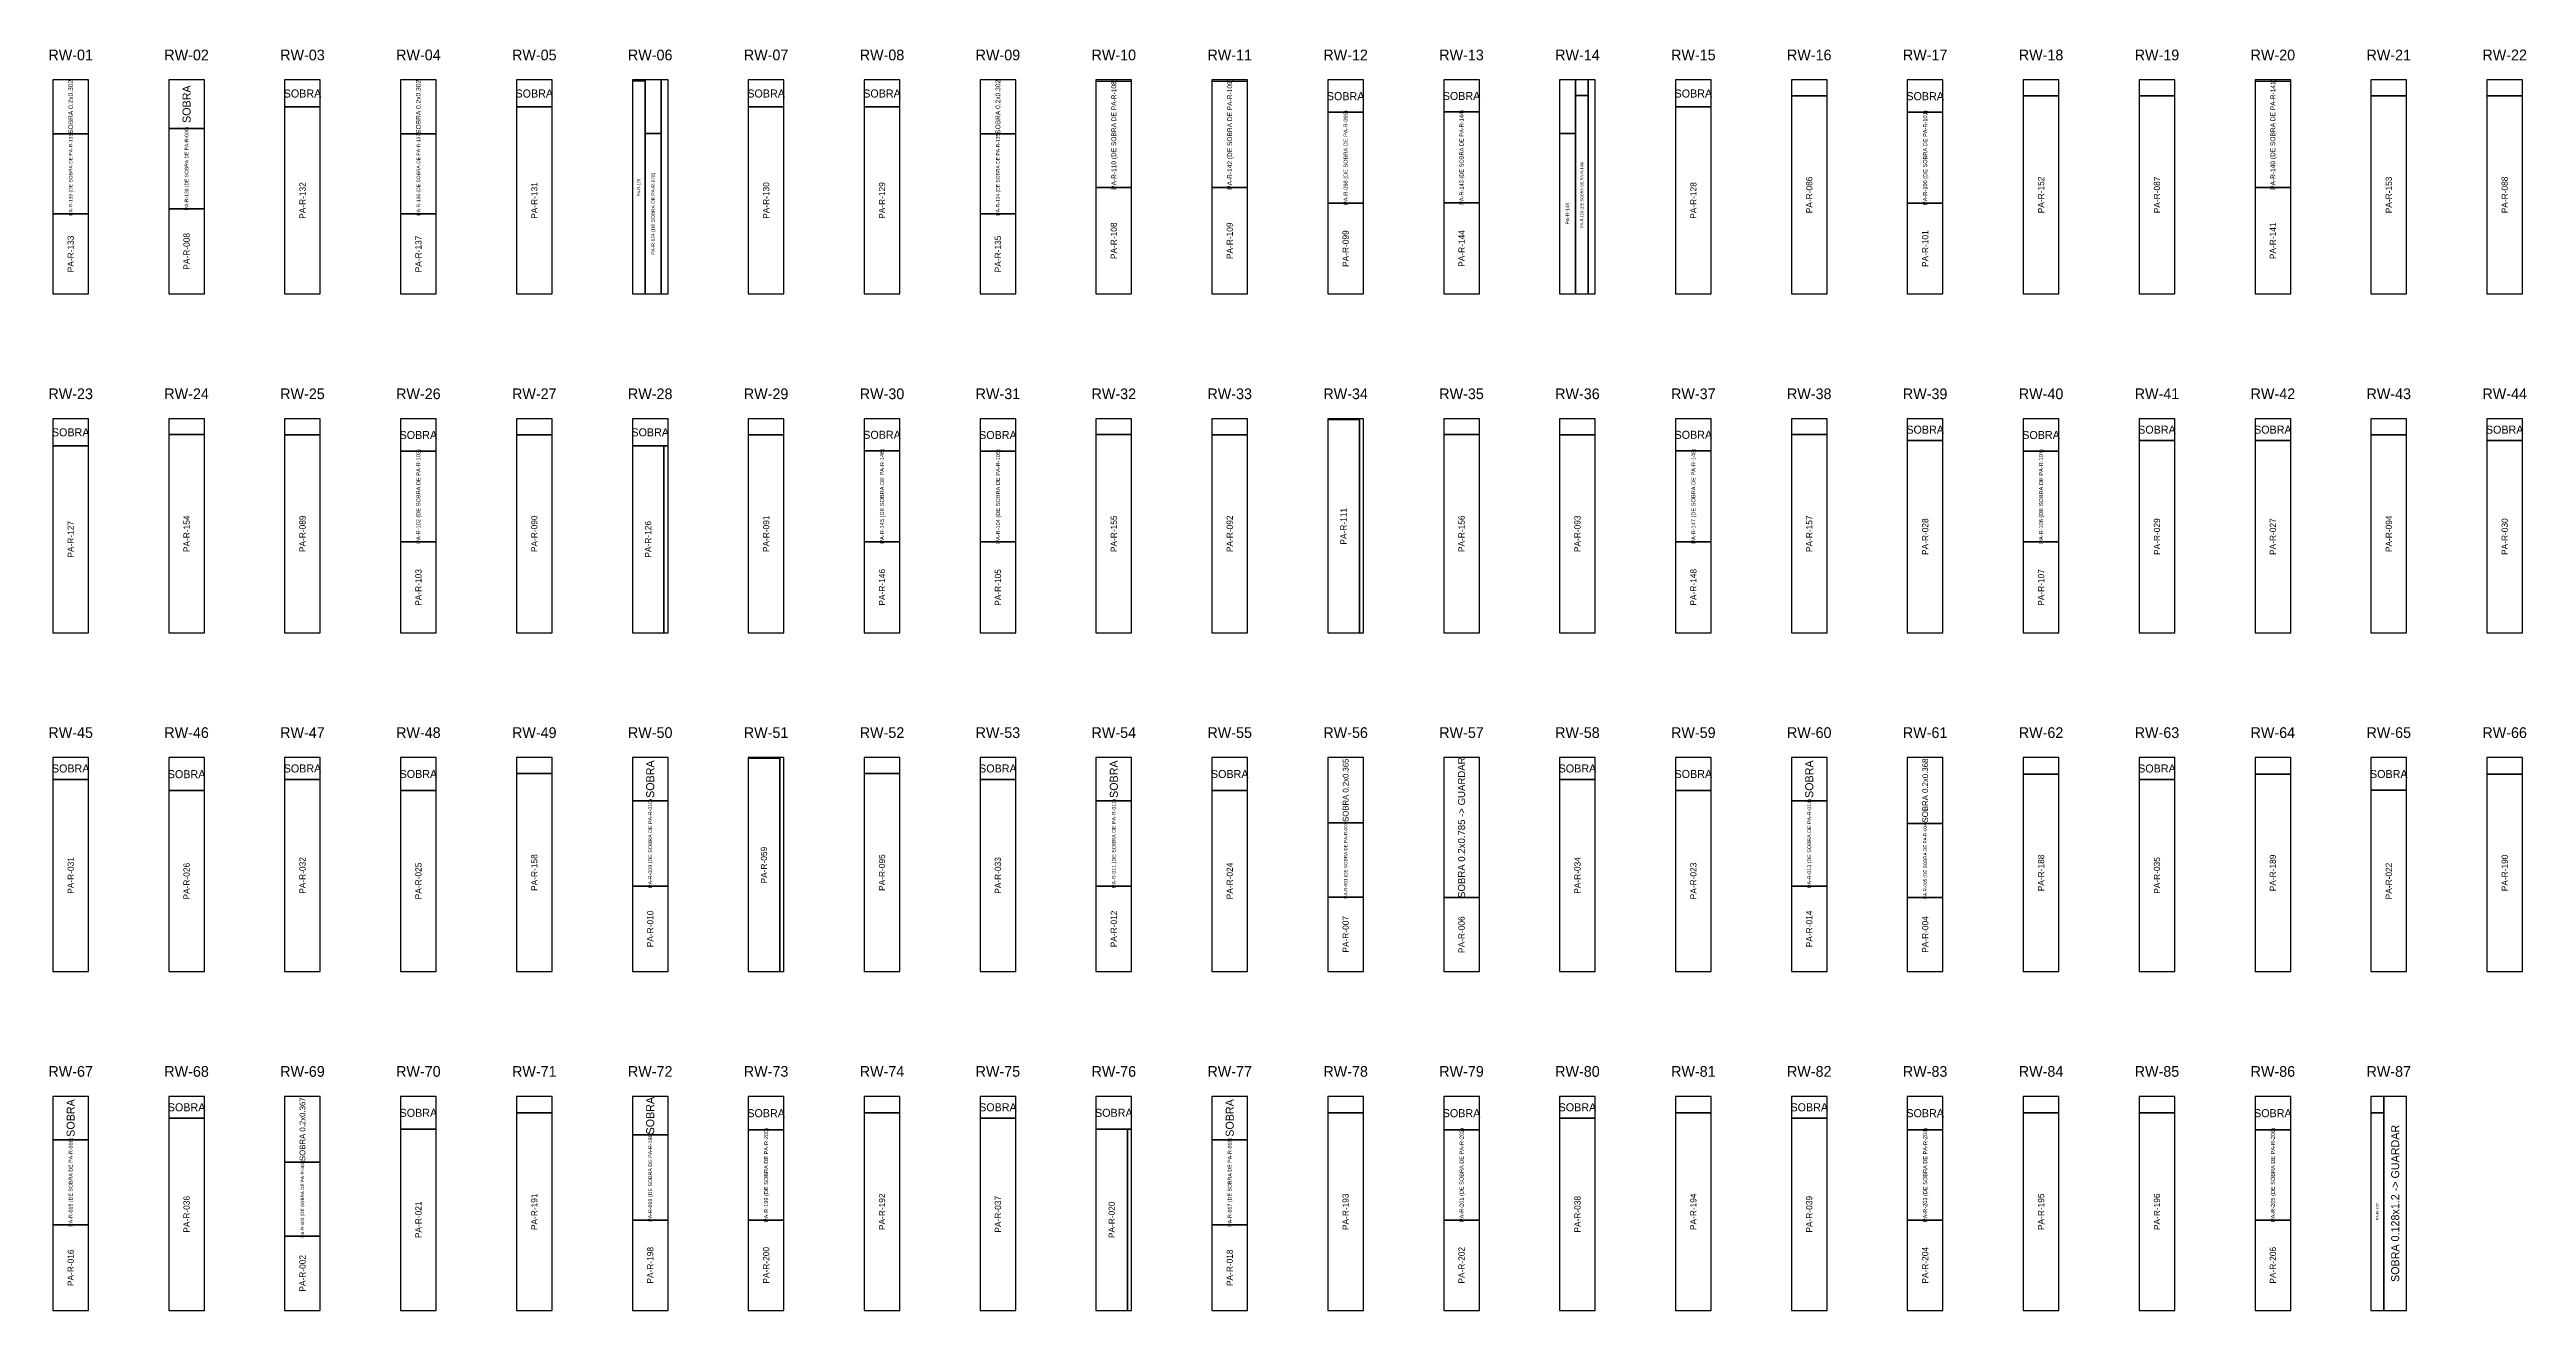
# Model space of a CAD drawing. Header units: metres. Extents: x 478.4 to 564, y -144.7 to -79.7.
# Drawn here: x 489.55 to 503.44, y -114.4 to -107.33 of the extents above; entities that cross this region are included whole.
import ezdxf
from ezdxf.enums import TextEntityAlignment as Align

# ---------------------------------------------------------------- set-up
doc = ezdxf.new("R2010")
doc.units = ezdxf.units.M
for name, color, linetype in [('PLAN-CORTE-DESPERDICIO', 1, 'Continuous'), ('PLAN-CORTE-PIEZAS-A-ABRIR', 7, 'Continuous'), ('PLAN-CORTE-RECORTES', 3, 'Continuous'), ('PLAN-CORTE-SOBRANTES', 2, 'Continuous'), ('PLAN-CORTE-TEXTOS', 5, 'Continuous')]:
    doc.layers.add(name, color=color, linetype=linetype)

msp = doc.modelspace()

# ---------------------------------------------------------------- texts
at = {"layer": 'PLAN-CORTE-TEXTOS'}
for s, height, p in [('RW-01', 0.06, (489.665, -107.36)), ('RW-02', 0.06, (490.315, -107.36)), ('RW-03', 0.06, (490.965, -107.36)), ('RW-04', 0.06, (491.615, -107.36)), ('RW-05', 0.06, (492.265, -107.36)), ('RW-06', 0.06, (492.915, -107.36)), ('RW-07', 0.06, (493.565, -107.36)), ('RW-08', 0.06, (494.215, -107.36)), ('RW-09', 0.06, (494.865, -107.36)), ('RW-10', 0.06, (495.515, -107.36)), ('RW-11', 0.06, (496.165, -107.36)), ('RW-12', 0.06, (496.815, -107.36)), ('RW-13', 0.06, (497.465, -107.36)), ('RW-14', 0.06, (498.115, -107.36)), ('RW-15', 0.06, (498.765, -107.36)), ('RW-16', 0.06, (499.415, -107.36)), ('RW-17', 0.06, (500.065, -107.36)), ('RW-18', 0.06, (500.715, -107.36)), ('RW-19', 0.06, (501.365, -107.36)), ('RW-20', 0.06, (502.015, -107.36)), ('RW-21', 0.06, (502.665, -107.36)), ('RW-22', 0.06, (503.315, -107.36)), ('SOBRA', 0.045, (490.965, -107.576)), ('SOBRA', 0.045, (492.265, -107.576)), ('SOBRA', 0.045, (493.565, -107.576)), ('SOBRA', 0.045, (494.215, -107.576)), ('SOBRA', 0.045, (496.815, -107.591)), ('SOBRA', 0.045, (497.465, -107.59)), ('SOBRA', 0.045, (498.765, -107.576)), ('SOBRA', 0.045, (500.065, -107.591)), ('RW-23', 0.06, (489.665, -109.26)), ('RW-24', 0.06, (490.315, -109.26)), ('RW-25', 0.06, (490.965, -109.26)), ('RW-26', 0.06, (491.615, -109.26)), ('RW-27', 0.06, (492.265, -109.26)), ('RW-28', 0.06, (492.915, -109.26)), ('RW-29', 0.06, (493.565, -109.26)), ('RW-30', 0.06, (494.215, -109.26)), ('RW-31', 0.06, (494.865, -109.26)), ('RW-32', 0.06, (495.515, -109.26)), ('RW-33', 0.06, (496.165, -109.26)), ('RW-34', 0.06, (496.815, -109.26)), ('RW-35', 0.06, (497.465, -109.26)), ('RW-36', 0.06, (498.115, -109.26)), ('RW-37', 0.06, (498.765, -109.26)), ('RW-38', 0.06, (499.415, -109.26)), ('RW-39', 0.06, (500.065, -109.26)), ('RW-40', 0.06, (500.715, -109.26)), ('RW-41', 0.06, (501.365, -109.26)), ('RW-42', 0.06, (502.015, -109.26)), ('RW-43', 0.06, (502.665, -109.26)), ('RW-44', 0.06, (503.315, -109.26)), ('SOBRA', 0.045, (489.665, -109.476)), ('SOBRA', 0.045, (492.915, -109.476)), ('SOBRA', 0.045, (500.065, -109.461)), ('SOBRA', 0.045, (501.365, -109.461)), ('SOBRA', 0.045, (502.015, -109.461)), ('SOBRA', 0.045, (503.315, -109.461)), ('SOBRA', 0.045, (491.615, -109.491)), ('SOBRA', 0.045, (494.215, -109.49)), ('SOBRA', 0.045, (494.865, -109.491)), ('SOBRA', 0.045, (498.765, -109.49)), ('SOBRA', 0.045, (500.715, -109.491)), ('RW-45', 0.06, (489.665, -111.16)), ('RW-46', 0.06, (490.315, -111.16)), ('RW-47', 0.06, (490.965, -111.16)), ('RW-48', 0.06, (491.615, -111.16)), ('RW-49', 0.06, (492.265, -111.16)), ('RW-50', 0.06, (492.915, -111.16)), ('RW-51', 0.06, (493.565, -111.16)), ('RW-52', 0.06, (494.215, -111.16)), ('RW-53', 0.06, (494.865, -111.16)), ('RW-54', 0.06, (495.515, -111.16)), ('RW-55', 0.06, (496.165, -111.16)), ('RW-56', 0.06, (496.815, -111.16)), ('RW-57', 0.06, (497.465, -111.16)), ('RW-58', 0.06, (498.115, -111.16)), ('RW-59', 0.06, (498.765, -111.16)), ('RW-60', 0.06, (499.415, -111.16)), ('RW-61', 0.06, (500.065, -111.16)), ('RW-62', 0.06, (500.715, -111.16)), ('RW-63', 0.06, (501.365, -111.16)), ('RW-64', 0.06, (502.015, -111.16)), ('RW-65', 0.06, (502.665, -111.16)), ('RW-66', 0.06, (503.315, -111.16)), ('SOBRA', 0.045, (489.665, -111.361)), ('SOBRA', 0.045, (490.315, -111.393)), ('SOBRA', 0.045, (490.965, -111.361)), ('SOBRA', 0.045, (491.615, -111.392)), ('SOBRA', 0.045, (494.865, -111.361)), ('SOBRA', 0.045, (496.165, -111.392)), ('SOBRA', 0.045, (498.115, -111.361)), ('SOBRA', 0.045, (498.765, -111.392)), ('SOBRA', 0.045, (501.365, -111.361)), ('SOBRA', 0.045, (502.665, -111.392)), ('RW-67', 0.06, (489.665, -113.06)), ('RW-68', 0.06, (490.315, -113.06)), ('RW-69', 0.06, (490.965, -113.06)), ('RW-70', 0.06, (491.615, -113.06)), ('RW-71', 0.06, (492.265, -113.06)), ('RW-72', 0.06, (492.915, -113.06)), ('RW-73', 0.06, (493.565, -113.06)), ('RW-74', 0.06, (494.215, -113.06)), ('RW-75', 0.06, (494.865, -113.06)), ('RW-76', 0.06, (495.515, -113.06)), ('RW-77', 0.06, (496.165, -113.06)), ('RW-78', 0.06, (496.815, -113.06)), ('RW-79', 0.06, (497.465, -113.06)), ('RW-80', 0.06, (498.115, -113.06)), ('RW-81', 0.06, (498.765, -113.06)), ('RW-82', 0.06, (499.415, -113.06)), ('RW-83', 0.06, (500.065, -113.06)), ('RW-84', 0.06, (500.715, -113.06)), ('RW-85', 0.06, (501.365, -113.06)), ('RW-86', 0.06, (502.015, -113.06)), ('RW-87', 0.06, (502.665, -113.06)), ('SOBRA', 0.045, (490.315, -113.261)), ('SOBRA', 0.045, (491.615, -113.292)), ('SOBRA', 0.045, (493.565, -113.294)), ('SOBRA', 0.045, (494.865, -113.261)), ('SOBRA', 0.045, (495.515, -113.292)), ('SOBRA', 0.045, (497.465, -113.294)), ('SOBRA', 0.045, (498.115, -113.261)), ('SOBRA', 0.045, (499.415, -113.261)), ('SOBRA', 0.045, (500.065, -113.294)), ('SOBRA', 0.045, (502.015, -113.294))]:
    msp.add_text(s, height=height, dxfattribs=at).set_placement(p, align=Align.MIDDLE_CENTER)
for s, height, p in [('SOBRA 0.2x0.302', 0.02684, (489.665, -107.651)), ('SOBRA 0.2x0.302', 0.02684, (491.615, -107.651)), ('SOBRA 0.2x0.302', 0.02684, (494.865, -107.651)), ('PA-R-110 (DE SOBRA DE PA-R-108)', 0.0267, (495.515, -107.806)), ('PA-R-142 (DE SOBRA DE PA-R-109)', 0.0267, (496.165, -107.806)), ('PA-R-140 (DE SOBRA DE PA-R-141)', 0.0267, (502.015, -107.806)), ('SOBRA', 0.045, (490.315, -107.636)), ('PA-R-138 (DE SOBRA DE PA-R-008)', 0.02012, (490.315, -107.997)), ('PA-R-098 (DE SOBRA DE PA-R-099)', 0.02283, (496.815, -107.936)), ('PA-R-143 (DE SOBRA DE PA-R-144)', 0.02287, (497.465, -107.935)), ('PA-R-100 (DE SOBRA DE PA-R-101)', 0.02283, (500.065, -107.936)), ('PA-R-139 (DE SOBRA DE PA-R-133)', 0.02012, (489.665, -108.027)), ('PA-R-136 (DE SOBRA DE PA-R-137)', 0.02012, (491.615, -108.027)), ('PA-R-134 (DE SOBRA DE PA-R-135)', 0.02012, (494.865, -108.027)), ('PA-R-178', 0.016, (492.851, -108.103)), ('PA-R-124 (DE SOBRA DE PA-R-178)', 0.01978, (492.931, -108.25)), ('PA-R-159 (DE SOBRA DE PA-R-149)', 0.016, (498.14, -108.144)), ('PA-R-086', 0.035, (499.415, -108.145)), ('PA-R-152', 0.035, (500.715, -108.145)), ('PA-R-087', 0.035, (501.365, -108.145)), ('PA-R-153', 0.035, (502.665, -108.145)), ('PA-R-088', 0.035, (503.315, -108.145)), ('PA-R-132', 0.035, (490.965, -108.176)), ('PA-R-131', 0.035, (492.265, -108.176)), ('PA-R-130', 0.035, (493.565, -108.176)), ('PA-R-129', 0.035, (494.215, -108.176)), ('PA-R-149', 0.0198, (498.059, -108.25)), ('PA-R-128', 0.035, (498.765, -108.176)), ('PA-R-108', 0.035, (495.515, -108.402)), ('PA-R-109', 0.035, (496.165, -108.402)), ('PA-R-099', 0.035, (496.815, -108.446)), ('PA-R-144', 0.035, (497.465, -108.445)), ('PA-R-101', 0.035, (500.065, -108.446)), ('PA-R-141', 0.035, (502.015, -108.402)), ('PA-R-133', 0.035, (489.665, -108.476)), ('PA-R-008', 0.035, (490.315, -108.461)), ('PA-R-137', 0.035, (491.615, -108.476)), ('PA-R-135', 0.035, (494.865, -108.476)), ('PA-R-102 (DE SOBRA DE PA-R-103)', 0.02283, (491.615, -109.836)), ('PA-R-145 (DE SOBRA DE PA-R-146)', 0.02287, (494.215, -109.835)), ('PA-R-104 (DE SOBRA DE PA-R-105)', 0.02283, (494.865, -109.836)), ('PA-R-147 (DE SOBRA DE PA-R-148)', 0.02287, (498.765, -109.835)), ('PA-R-106 (DE SOBRA DE PA-R-107)', 0.02283, (500.715, -109.836)), ('PA-R-127', 0.035, (489.665, -110.076)), ('PA-R-154', 0.035, (490.315, -110.045)), ('PA-R-089', 0.035, (490.965, -110.045)), ('PA-R-090', 0.035, (492.265, -110.045)), ('PA-R-126', 0.035, (492.903, -110.076)), ('PA-R-091', 0.035, (493.565, -110.045)), ('PA-R-155', 0.035, (495.515, -110.045)), ('PA-R-092', 0.035, (496.165, -110.045)), ('PA-R-111', 0.035, (496.803, -110.003)), ('PA-R-156', 0.035, (497.465, -110.045)), ('PA-R-093', 0.035, (498.115, -110.045)), ('PA-R-157', 0.035, (499.415, -110.045)), ('PA-R-028', 0.035, (500.065, -110.061)), ('PA-R-029', 0.035, (501.365, -110.061)), ('PA-R-027', 0.035, (502.015, -110.061)), ('PA-R-094', 0.035, (502.665, -110.045)), ('PA-R-030', 0.035, (503.315, -110.061)), ('PA-R-103', 0.035, (491.615, -110.346)), ('PA-R-146', 0.035, (494.215, -110.345)), ('PA-R-105', 0.035, (494.865, -110.346)), ('PA-R-148', 0.035, (498.765, -110.345)), ('PA-R-107', 0.035, (500.715, -110.346)), ('SOBRA', 0.045, (492.915, -111.421)), ('SOBRA', 0.045, (495.515, -111.421)), ('SOBRA 0.2x0.365', 0.03244, (496.815, -111.483)), ('SOBRA 0.2x0.785 -> GUARDAR', 0.04024, (497.465, -111.693)), ('SOBRA', 0.045, (499.415, -111.421)), ('SOBRA 0.2x0.368', 0.03276, (500.065, -111.485)), ('PA-R-009 (DE SOBRA DE PA-R-010)', 0.02146, (492.915, -111.782)), ('PA-R-011 (DE SOBRA DE PA-R-012)', 0.02146, (495.515, -111.782)), ('PA-R-013 (DE SOBRA DE PA-R-014)', 0.02146, (499.415, -111.782)), ('PA-R-001 (DE SOBRA DE PA-R-007)', 0.01867, (496.815, -111.874)), ('PA-R-005 (DE SOBRA DE PA-R-004)', 0.01862, (500.065, -111.877)), ('PA-R-059', 0.035, (493.553, -111.903)), ('PA-R-031', 0.035, (489.665, -111.961)), ('PA-R-026', 0.035, (490.315, -111.993)), ('PA-R-032', 0.035, (490.965, -111.961)), ('PA-R-025', 0.035, (491.615, -111.992)), ('PA-R-158', 0.035, (492.265, -111.945)), ('PA-R-095', 0.035, (494.215, -111.945)), ('PA-R-033', 0.035, (494.865, -111.961)), ('PA-R-024', 0.035, (496.165, -111.992)), ('PA-R-034', 0.035, (498.115, -111.961)), ('PA-R-023', 0.035, (498.765, -111.992)), ('PA-R-188', 0.035, (500.715, -111.947)), ('PA-R-035', 0.035, (501.365, -111.961)), ('PA-R-189', 0.035, (502.015, -111.947)), ('PA-R-022', 0.035, (502.665, -111.992)), ('PA-R-190', 0.035, (503.315, -111.947)), ('PA-R-010', 0.035, (492.915, -112.261)), ('PA-R-012', 0.035, (495.515, -112.261)), ('PA-R-007', 0.035, (496.815, -112.291)), ('PA-R-006', 0.035, (497.465, -112.293)), ('PA-R-014', 0.035, (499.415, -112.261)), ('PA-R-004', 0.035, (500.065, -112.292)), ('SOBRA 0.2x0.367', 0.03265, (490.965, -113.384)), ('SOBRA', 0.045, (492.915, -113.308)), ('SOBRA', 0.045, (489.665, -113.321)), ('SOBRA', 0.045, (496.165, -113.321)), ('PA-R-015 (DE SOBRA DE PA-R-016)', 0.02146, (489.665, -113.682)), ('PA-R-019 (DE SOBRA DE PA-R-198)', 0.02146, (492.915, -113.654)), ('PA-R-199 (DE SOBRA DE PA-R-200)', 0.02269, (493.565, -113.641)), ('PA-R-017 (DE SOBRA DE PA-R-018)', 0.02146, (496.165, -113.682)), ('PA-R-201 (DE SOBRA DE PA-R-202)', 0.02269, (497.465, -113.641)), ('PA-R-203 (DE SOBRA DE PA-R-204)', 0.02269, (500.065, -113.641)), ('PA-R-205 (DE SOBRA DE PA-R-206)', 0.02269, (502.015, -113.641)), ('SOBRA 0.128x1.2 -> GUARDAR', 0.045, (502.701, -113.8)), ('PA-R-003 (DE SOBRA DE PA-R-002)', 0.01865, (490.965, -113.776)), ('PA-R-036', 0.035, (490.315, -113.861)), ('PA-R-191', 0.035, (492.265, -113.847)), ('PA-R-192', 0.035, (494.215, -113.847)), ('PA-R-037', 0.035, (494.865, -113.861)), ('PA-R-193', 0.035, (496.815, -113.847)), ('PA-R-038', 0.035, (498.115, -113.861)), ('PA-R-194', 0.035, (498.765, -113.847)), ('PA-R-039', 0.035, (499.415, -113.861)), ('PA-R-195', 0.035, (500.715, -113.847)), ('PA-R-196', 0.035, (501.365, -113.847)), ('PA-R-021', 0.035, (491.615, -113.892)), ('PA-R-020', 0.035, (495.503, -113.892)), ('PA-R-197', 0.016, (502.601, -113.847)), ('PA-R-016', 0.035, (489.665, -114.161)), ('PA-R-002', 0.035, (490.965, -114.192)), ('PA-R-198', 0.035, (492.915, -114.147)), ('PA-R-200', 0.035, (493.565, -114.147)), ('PA-R-018', 0.035, (496.165, -114.161)), ('PA-R-202', 0.035, (497.465, -114.147)), ('PA-R-204', 0.035, (500.065, -114.147)), ('PA-R-206', 0.035, (502.015, -114.147))]:
    msp.add_text(s, height=height, rotation=90, dxfattribs=at).set_placement(p, align=Align.MIDDLE_CENTER)

# ---------------------------------------------------------------- linework, layer by layer
at = {"layer": 'PLAN-CORTE-DESPERDICIO'}
for points in [[(492.887, -107.8), (492.976, -107.8), (492.976, -107.5), (492.887, -107.5)], [(492.976, -108.7), (493.015, -108.7), (493.015, -107.5), (492.976, -107.5)], [(498.015, -107.8), (498.104, -107.8), (498.104, -107.5), (498.015, -107.5)], [(498.104, -107.588), (498.176, -107.588), (498.176, -107.5), (498.104, -107.5)], [(498.176, -108.7), (498.215, -108.7), (498.215, -107.5), (498.176, -107.5)], [(499.315, -107.59), (499.515, -107.59), (499.515, -107.5), (499.315, -107.5)], [(500.615, -107.589), (500.815, -107.589), (500.815, -107.5), (500.615, -107.5)], [(501.265, -107.59), (501.465, -107.59), (501.465, -107.5), (501.265, -107.5)], [(502.565, -107.589), (502.765, -107.589), (502.765, -107.5), (502.565, -107.5)], [(503.215, -107.59), (503.415, -107.59), (503.415, -107.5), (503.215, -107.5)], [(490.215, -109.489), (490.415, -109.489), (490.415, -109.4), (490.215, -109.4)], [(490.865, -109.49), (491.065, -109.49), (491.065, -109.4), (490.865, -109.4)], [(492.165, -109.49), (492.365, -109.49), (492.365, -109.4), (492.165, -109.4)], [(493.465, -109.49), (493.665, -109.49), (493.665, -109.4), (493.465, -109.4)], [(495.415, -109.489), (495.615, -109.489), (495.615, -109.4), (495.415, -109.4)], [(496.065, -109.49), (496.265, -109.49), (496.265, -109.4), (496.065, -109.4)], [(496.892, -110.6), (496.915, -110.6), (496.915, -109.4), (496.892, -109.4)], [(497.365, -109.489), (497.565, -109.489), (497.565, -109.4), (497.365, -109.4)], [(498.015, -109.49), (498.215, -109.49), (498.215, -109.4), (498.015, -109.4)], [(499.315, -109.489), (499.515, -109.489), (499.515, -109.4), (499.315, -109.4)], [(502.565, -109.49), (502.765, -109.49), (502.765, -109.4), (502.565, -109.4)], [(492.992, -110.6), (493.015, -110.6), (493.015, -109.551), (492.992, -109.551)], [(492.165, -111.389), (492.365, -111.389), (492.365, -111.3), (492.165, -111.3)], [(493.642, -112.5), (493.665, -112.5), (493.665, -111.3), (493.642, -111.3)], [(494.115, -111.39), (494.315, -111.39), (494.315, -111.3), (494.115, -111.3)], [(500.615, -111.393), (500.815, -111.393), (500.815, -111.3), (500.615, -111.3)], [(501.915, -111.393), (502.115, -111.393), (502.115, -111.3), (501.915, -111.3)], [(503.215, -111.393), (503.415, -111.393), (503.415, -111.3), (503.215, -111.3)], [(492.165, -113.293), (492.365, -113.293), (492.365, -113.2), (492.165, -113.2)], [(494.115, -113.293), (494.315, -113.293), (494.315, -113.2), (494.115, -113.2)], [(496.715, -113.293), (496.915, -113.293), (496.915, -113.2), (496.715, -113.2)], [(498.665, -113.293), (498.865, -113.293), (498.865, -113.2), (498.665, -113.2)], [(500.615, -113.293), (500.815, -113.293), (500.815, -113.2), (500.615, -113.2)], [(501.265, -113.293), (501.465, -113.293), (501.465, -113.2), (501.265, -113.2)], [(502.565, -113.293), (502.637, -113.293), (502.637, -113.2), (502.565, -113.2)], [(495.592, -114.4), (495.615, -114.4), (495.615, -113.383), (495.592, -113.383)]]:
    msp.add_lwpolyline(points, close=True, dxfattribs=at)
at = {"layer": 'PLAN-CORTE-PIEZAS-A-ABRIR'}
for points in [[(489.565, -108.7), (489.765, -108.7), (489.765, -107.5), (489.565, -107.5)], [(490.215, -108.7), (490.415, -108.7), (490.415, -107.5), (490.215, -107.5)], [(490.865, -108.7), (491.065, -108.7), (491.065, -107.5), (490.865, -107.5)], [(491.515, -108.7), (491.715, -108.7), (491.715, -107.5), (491.515, -107.5)], [(492.165, -108.7), (492.365, -108.7), (492.365, -107.5), (492.165, -107.5)], [(492.815, -108.7), (493.015, -108.7), (493.015, -107.5), (492.815, -107.5)], [(493.465, -108.7), (493.665, -108.7), (493.665, -107.5), (493.465, -107.5)], [(494.115, -108.7), (494.315, -108.7), (494.315, -107.5), (494.115, -107.5)], [(494.765, -108.7), (494.965, -108.7), (494.965, -107.5), (494.765, -107.5)], [(495.415, -108.7), (495.615, -108.7), (495.615, -107.5), (495.415, -107.5)], [(496.065, -108.7), (496.265, -108.7), (496.265, -107.5), (496.065, -107.5)], [(496.715, -108.7), (496.915, -108.7), (496.915, -107.5), (496.715, -107.5)], [(497.365, -108.7), (497.565, -108.7), (497.565, -107.5), (497.365, -107.5)], [(498.015, -108.7), (498.215, -108.7), (498.215, -107.5), (498.015, -107.5)], [(498.665, -108.7), (498.865, -108.7), (498.865, -107.5), (498.665, -107.5)], [(499.315, -108.7), (499.515, -108.7), (499.515, -107.5), (499.315, -107.5)], [(499.965, -108.7), (500.165, -108.7), (500.165, -107.5), (499.965, -107.5)], [(500.615, -108.7), (500.815, -108.7), (500.815, -107.5), (500.615, -107.5)], [(501.265, -108.7), (501.465, -108.7), (501.465, -107.5), (501.265, -107.5)], [(501.915, -108.7), (502.115, -108.7), (502.115, -107.5), (501.915, -107.5)], [(502.565, -108.7), (502.765, -108.7), (502.765, -107.5), (502.565, -107.5)], [(503.215, -108.7), (503.415, -108.7), (503.415, -107.5), (503.215, -107.5)], [(489.565, -110.6), (489.765, -110.6), (489.765, -109.4), (489.565, -109.4)], [(490.215, -110.6), (490.415, -110.6), (490.415, -109.4), (490.215, -109.4)], [(490.865, -110.6), (491.065, -110.6), (491.065, -109.4), (490.865, -109.4)], [(491.515, -110.6), (491.715, -110.6), (491.715, -109.4), (491.515, -109.4)], [(492.165, -110.6), (492.365, -110.6), (492.365, -109.4), (492.165, -109.4)], [(492.815, -110.6), (493.015, -110.6), (493.015, -109.4), (492.815, -109.4)], [(493.465, -110.6), (493.665, -110.6), (493.665, -109.4), (493.465, -109.4)], [(494.115, -110.6), (494.315, -110.6), (494.315, -109.4), (494.115, -109.4)], [(494.765, -110.6), (494.965, -110.6), (494.965, -109.4), (494.765, -109.4)], [(495.415, -110.6), (495.615, -110.6), (495.615, -109.4), (495.415, -109.4)], [(496.065, -110.6), (496.265, -110.6), (496.265, -109.4), (496.065, -109.4)], [(496.715, -110.6), (496.915, -110.6), (496.915, -109.4), (496.715, -109.4)], [(497.365, -110.6), (497.565, -110.6), (497.565, -109.4), (497.365, -109.4)], [(498.015, -110.6), (498.215, -110.6), (498.215, -109.4), (498.015, -109.4)], [(498.665, -110.6), (498.865, -110.6), (498.865, -109.4), (498.665, -109.4)], [(499.315, -110.6), (499.515, -110.6), (499.515, -109.4), (499.315, -109.4)], [(499.965, -110.6), (500.165, -110.6), (500.165, -109.4), (499.965, -109.4)], [(500.615, -110.6), (500.815, -110.6), (500.815, -109.4), (500.615, -109.4)], [(501.265, -110.6), (501.465, -110.6), (501.465, -109.4), (501.265, -109.4)], [(501.915, -110.6), (502.115, -110.6), (502.115, -109.4), (501.915, -109.4)], [(502.565, -110.6), (502.765, -110.6), (502.765, -109.4), (502.565, -109.4)], [(503.215, -110.6), (503.415, -110.6), (503.415, -109.4), (503.215, -109.4)], [(489.565, -112.5), (489.765, -112.5), (489.765, -111.3), (489.565, -111.3)], [(490.215, -112.5), (490.415, -112.5), (490.415, -111.3), (490.215, -111.3)], [(490.865, -112.5), (491.065, -112.5), (491.065, -111.3), (490.865, -111.3)], [(491.515, -112.5), (491.715, -112.5), (491.715, -111.3), (491.515, -111.3)], [(492.165, -112.5), (492.365, -112.5), (492.365, -111.3), (492.165, -111.3)], [(492.815, -112.5), (493.015, -112.5), (493.015, -111.3), (492.815, -111.3)], [(493.465, -112.5), (493.665, -112.5), (493.665, -111.3), (493.465, -111.3)], [(494.115, -112.5), (494.315, -112.5), (494.315, -111.3), (494.115, -111.3)], [(494.765, -112.5), (494.965, -112.5), (494.965, -111.3), (494.765, -111.3)], [(495.415, -112.5), (495.615, -112.5), (495.615, -111.3), (495.415, -111.3)], [(496.065, -112.5), (496.265, -112.5), (496.265, -111.3), (496.065, -111.3)], [(496.715, -112.5), (496.915, -112.5), (496.915, -111.3), (496.715, -111.3)], [(497.365, -112.5), (497.565, -112.5), (497.565, -111.3), (497.365, -111.3)], [(498.015, -112.5), (498.215, -112.5), (498.215, -111.3), (498.015, -111.3)], [(498.665, -112.5), (498.865, -112.5), (498.865, -111.3), (498.665, -111.3)], [(499.315, -112.5), (499.515, -112.5), (499.515, -111.3), (499.315, -111.3)], [(499.965, -112.5), (500.165, -112.5), (500.165, -111.3), (499.965, -111.3)], [(500.615, -112.5), (500.815, -112.5), (500.815, -111.3), (500.615, -111.3)], [(501.265, -112.5), (501.465, -112.5), (501.465, -111.3), (501.265, -111.3)], [(501.915, -112.5), (502.115, -112.5), (502.115, -111.3), (501.915, -111.3)], [(502.565, -112.5), (502.765, -112.5), (502.765, -111.3), (502.565, -111.3)], [(503.215, -112.5), (503.415, -112.5), (503.415, -111.3), (503.215, -111.3)], [(489.565, -114.4), (489.765, -114.4), (489.765, -113.2), (489.565, -113.2)], [(490.215, -114.4), (490.415, -114.4), (490.415, -113.2), (490.215, -113.2)], [(490.865, -114.4), (491.065, -114.4), (491.065, -113.2), (490.865, -113.2)], [(491.515, -114.4), (491.715, -114.4), (491.715, -113.2), (491.515, -113.2)], [(492.165, -114.4), (492.365, -114.4), (492.365, -113.2), (492.165, -113.2)], [(492.815, -114.4), (493.015, -114.4), (493.015, -113.2), (492.815, -113.2)], [(493.465, -114.4), (493.665, -114.4), (493.665, -113.2), (493.465, -113.2)], [(494.115, -114.4), (494.315, -114.4), (494.315, -113.2), (494.115, -113.2)], [(494.765, -114.4), (494.965, -114.4), (494.965, -113.2), (494.765, -113.2)], [(495.415, -114.4), (495.615, -114.4), (495.615, -113.2), (495.415, -113.2)], [(496.065, -114.4), (496.265, -114.4), (496.265, -113.2), (496.065, -113.2)], [(496.715, -114.4), (496.915, -114.4), (496.915, -113.2), (496.715, -113.2)], [(497.365, -114.4), (497.565, -114.4), (497.565, -113.2), (497.365, -113.2)], [(498.015, -114.4), (498.215, -114.4), (498.215, -113.2), (498.015, -113.2)], [(498.665, -114.4), (498.865, -114.4), (498.865, -113.2), (498.665, -113.2)], [(499.315, -114.4), (499.515, -114.4), (499.515, -113.2), (499.315, -113.2)], [(499.965, -114.4), (500.165, -114.4), (500.165, -113.2), (499.965, -113.2)], [(500.615, -114.4), (500.815, -114.4), (500.815, -113.2), (500.615, -113.2)], [(501.265, -114.4), (501.465, -114.4), (501.465, -113.2), (501.265, -113.2)], [(501.915, -114.4), (502.115, -114.4), (502.115, -113.2), (501.915, -113.2)], [(502.565, -114.4), (502.765, -114.4), (502.765, -113.2), (502.565, -113.2)]]:
    msp.add_lwpolyline(points, close=True, dxfattribs=at)
at = {"layer": 'PLAN-CORTE-RECORTES'}
for points in [[(492.815, -108.7), (492.887, -108.7), (492.887, -107.506), (492.815, -107.506)], [(495.415, -108.104), (495.615, -108.104), (495.615, -107.508), (495.415, -107.508)], [(496.065, -108.104), (496.265, -108.104), (496.265, -107.508), (496.065, -107.508)], [(501.915, -108.104), (502.115, -108.104), (502.115, -107.508), (501.915, -107.508)], [(490.865, -108.7), (491.065, -108.7), (491.065, -107.651), (490.865, -107.651)], [(492.165, -108.7), (492.365, -108.7), (492.365, -107.651), (492.165, -107.651)], [(493.465, -108.7), (493.665, -108.7), (493.665, -107.651), (493.465, -107.651)], [(494.115, -108.7), (494.315, -108.7), (494.315, -107.651), (494.115, -107.651)], [(498.104, -108.7), (498.176, -108.7), (498.176, -107.588), (498.104, -107.588)], [(498.665, -108.7), (498.865, -108.7), (498.865, -107.651), (498.665, -107.651)], [(499.315, -108.7), (499.515, -108.7), (499.515, -107.59), (499.315, -107.59)], [(500.615, -108.7), (500.815, -108.7), (500.815, -107.589), (500.615, -107.589)], [(501.265, -108.7), (501.465, -108.7), (501.465, -107.59), (501.265, -107.59)], [(502.565, -108.7), (502.765, -108.7), (502.765, -107.589), (502.565, -107.589)], [(503.215, -108.7), (503.415, -108.7), (503.415, -107.59), (503.215, -107.59)], [(490.215, -108.222), (490.415, -108.222), (490.415, -107.773), (490.215, -107.773)], [(496.715, -108.191), (496.915, -108.191), (496.915, -107.681), (496.715, -107.681)], [(497.365, -108.19), (497.565, -108.19), (497.565, -107.679), (497.365, -107.679)], [(499.965, -108.191), (500.165, -108.191), (500.165, -107.681), (499.965, -107.681)], [(489.565, -108.251), (489.765, -108.251), (489.765, -107.802), (489.565, -107.802)], [(491.515, -108.251), (491.715, -108.251), (491.715, -107.802), (491.515, -107.802)], [(492.887, -108.7), (492.976, -108.7), (492.976, -107.8), (492.887, -107.8)], [(494.765, -108.251), (494.965, -108.251), (494.965, -107.802), (494.765, -107.802)], [(498.015, -108.7), (498.104, -108.7), (498.104, -107.8), (498.015, -107.8)], [(495.415, -108.7), (495.615, -108.7), (495.615, -108.104), (495.415, -108.104)], [(496.065, -108.7), (496.265, -108.7), (496.265, -108.104), (496.065, -108.104)], [(496.715, -108.7), (496.915, -108.7), (496.915, -108.191), (496.715, -108.191)], [(497.365, -108.7), (497.565, -108.7), (497.565, -108.19), (497.365, -108.19)], [(499.965, -108.7), (500.165, -108.7), (500.165, -108.191), (499.965, -108.191)], [(501.915, -108.7), (502.115, -108.7), (502.115, -108.104), (501.915, -108.104)], [(489.565, -108.7), (489.765, -108.7), (489.765, -108.251), (489.565, -108.251)], [(490.215, -108.7), (490.415, -108.7), (490.415, -108.222), (490.215, -108.222)], [(491.515, -108.7), (491.715, -108.7), (491.715, -108.251), (491.515, -108.251)], [(494.765, -108.7), (494.965, -108.7), (494.965, -108.251), (494.765, -108.251)], [(496.715, -110.6), (496.892, -110.6), (496.892, -109.406), (496.715, -109.406)], [(489.565, -110.6), (489.765, -110.6), (489.765, -109.551), (489.565, -109.551)], [(490.215, -110.6), (490.415, -110.6), (490.415, -109.489), (490.215, -109.489)], [(490.865, -110.6), (491.065, -110.6), (491.065, -109.49), (490.865, -109.49)], [(491.515, -110.091), (491.715, -110.091), (491.715, -109.581), (491.515, -109.581)], [(492.165, -110.6), (492.365, -110.6), (492.365, -109.49), (492.165, -109.49)], [(492.815, -110.6), (492.992, -110.6), (492.992, -109.551), (492.815, -109.551)], [(493.465, -110.6), (493.665, -110.6), (493.665, -109.49), (493.465, -109.49)], [(494.115, -110.09), (494.315, -110.09), (494.315, -109.579), (494.115, -109.579)], [(494.765, -110.091), (494.965, -110.091), (494.965, -109.581), (494.765, -109.581)], [(495.415, -110.6), (495.615, -110.6), (495.615, -109.489), (495.415, -109.489)], [(496.065, -110.6), (496.265, -110.6), (496.265, -109.49), (496.065, -109.49)], [(497.365, -110.6), (497.565, -110.6), (497.565, -109.489), (497.365, -109.489)], [(498.015, -110.6), (498.215, -110.6), (498.215, -109.49), (498.015, -109.49)], [(498.665, -110.09), (498.865, -110.09), (498.865, -109.579), (498.665, -109.579)], [(499.315, -110.6), (499.515, -110.6), (499.515, -109.489), (499.315, -109.489)], [(499.965, -110.6), (500.165, -110.6), (500.165, -109.522), (499.965, -109.522)], [(500.615, -110.091), (500.815, -110.091), (500.815, -109.581), (500.615, -109.581)], [(501.265, -110.6), (501.465, -110.6), (501.465, -109.522), (501.265, -109.522)], [(501.915, -110.6), (502.115, -110.6), (502.115, -109.522), (501.915, -109.522)], [(502.565, -110.6), (502.765, -110.6), (502.765, -109.49), (502.565, -109.49)], [(503.215, -110.6), (503.415, -110.6), (503.415, -109.522), (503.215, -109.522)], [(491.515, -110.6), (491.715, -110.6), (491.715, -110.091), (491.515, -110.091)], [(494.115, -110.6), (494.315, -110.6), (494.315, -110.09), (494.115, -110.09)], [(494.765, -110.6), (494.965, -110.6), (494.965, -110.091), (494.765, -110.091)], [(498.665, -110.6), (498.865, -110.6), (498.865, -110.09), (498.665, -110.09)], [(500.615, -110.6), (500.815, -110.6), (500.815, -110.091), (500.615, -110.091)], [(492.165, -112.5), (492.365, -112.5), (492.365, -111.389), (492.165, -111.389)], [(493.465, -112.5), (493.642, -112.5), (493.642, -111.306), (493.465, -111.306)], [(494.115, -112.5), (494.315, -112.5), (494.315, -111.39), (494.115, -111.39)], [(500.615, -112.5), (500.815, -112.5), (500.815, -111.393), (500.615, -111.393)], [(501.915, -112.5), (502.115, -112.5), (502.115, -111.393), (501.915, -111.393)], [(503.215, -112.5), (503.415, -112.5), (503.415, -111.393), (503.215, -111.393)], [(489.565, -112.5), (489.765, -112.5), (489.765, -111.422), (489.565, -111.422)], [(490.215, -112.5), (490.415, -112.5), (490.415, -111.485), (490.215, -111.485)], [(490.865, -112.5), (491.065, -112.5), (491.065, -111.422), (490.865, -111.422)], [(491.515, -112.5), (491.715, -112.5), (491.715, -111.484), (491.515, -111.484)], [(494.765, -112.5), (494.965, -112.5), (494.965, -111.422), (494.765, -111.422)], [(496.065, -112.5), (496.265, -112.5), (496.265, -111.484), (496.065, -111.484)], [(498.015, -112.5), (498.215, -112.5), (498.215, -111.422), (498.015, -111.422)], [(498.665, -112.5), (498.865, -112.5), (498.865, -111.484), (498.665, -111.484)], [(501.265, -112.5), (501.465, -112.5), (501.465, -111.422), (501.265, -111.422)], [(502.565, -112.5), (502.765, -112.5), (502.765, -111.483), (502.565, -111.483)], [(492.815, -112.022), (493.015, -112.022), (493.015, -111.543), (492.815, -111.543)], [(495.415, -112.022), (495.615, -112.022), (495.615, -111.543), (495.415, -111.543)], [(496.715, -112.082), (496.915, -112.082), (496.915, -111.665), (496.715, -111.665)], [(499.315, -112.022), (499.515, -112.022), (499.515, -111.543), (499.315, -111.543)], [(499.965, -112.085), (500.165, -112.085), (500.165, -111.669), (499.965, -111.669)], [(492.815, -112.5), (493.015, -112.5), (493.015, -112.022), (492.815, -112.022)], [(495.415, -112.5), (495.615, -112.5), (495.615, -112.022), (495.415, -112.022)], [(496.715, -112.5), (496.915, -112.5), (496.915, -112.082), (496.715, -112.082)], [(497.365, -112.5), (497.565, -112.5), (497.565, -112.085), (497.365, -112.085)], [(499.315, -112.5), (499.515, -112.5), (499.515, -112.022), (499.315, -112.022)], [(499.965, -112.5), (500.165, -112.5), (500.165, -112.085), (499.965, -112.085)], [(490.215, -114.4), (490.415, -114.4), (490.415, -113.322), (490.215, -113.322)], [(492.165, -114.4), (492.365, -114.4), (492.365, -113.293), (492.165, -113.293)], [(494.115, -114.4), (494.315, -114.4), (494.315, -113.293), (494.115, -113.293)], [(494.765, -114.4), (494.965, -114.4), (494.965, -113.322), (494.765, -113.322)], [(496.715, -114.4), (496.915, -114.4), (496.915, -113.293), (496.715, -113.293)], [(498.015, -114.4), (498.215, -114.4), (498.215, -113.322), (498.015, -113.322)], [(498.665, -114.4), (498.865, -114.4), (498.865, -113.293), (498.665, -113.293)], [(499.315, -114.4), (499.515, -114.4), (499.515, -113.322), (499.315, -113.322)], [(500.615, -114.4), (500.815, -114.4), (500.815, -113.293), (500.615, -113.293)], [(501.265, -114.4), (501.465, -114.4), (501.465, -113.293), (501.265, -113.293)], [(502.565, -114.4), (502.637, -114.4), (502.637, -113.293), (502.565, -113.293)], [(489.565, -113.921), (489.765, -113.921), (489.765, -113.443), (489.565, -113.443)], [(491.515, -114.4), (491.715, -114.4), (491.715, -113.383), (491.515, -113.383)], [(492.815, -113.894), (493.015, -113.894), (493.015, -113.415), (492.815, -113.415)], [(493.465, -113.894), (493.665, -113.894), (493.665, -113.387), (493.465, -113.387)], [(495.415, -114.4), (495.592, -114.4), (495.592, -113.383), (495.415, -113.383)], [(496.065, -113.921), (496.265, -113.921), (496.265, -113.443), (496.065, -113.443)], [(497.365, -113.894), (497.565, -113.894), (497.565, -113.387), (497.365, -113.387)], [(499.965, -113.894), (500.165, -113.894), (500.165, -113.387), (499.965, -113.387)], [(501.915, -113.894), (502.115, -113.894), (502.115, -113.387), (501.915, -113.387)], [(490.865, -113.984), (491.065, -113.984), (491.065, -113.568), (490.865, -113.568)], [(492.815, -114.4), (493.015, -114.4), (493.015, -113.894), (492.815, -113.894)], [(493.465, -114.4), (493.665, -114.4), (493.665, -113.894), (493.465, -113.894)], [(497.365, -114.4), (497.565, -114.4), (497.565, -113.894), (497.365, -113.894)], [(499.965, -114.4), (500.165, -114.4), (500.165, -113.894), (499.965, -113.894)], [(501.915, -114.4), (502.115, -114.4), (502.115, -113.894), (501.915, -113.894)], [(489.565, -114.4), (489.765, -114.4), (489.765, -113.921), (489.565, -113.921)], [(490.865, -114.4), (491.065, -114.4), (491.065, -113.984), (490.865, -113.984)], [(496.065, -114.4), (496.265, -114.4), (496.265, -113.921), (496.065, -113.921)]]:
    msp.add_lwpolyline(points, close=True, dxfattribs=at)
at = {"layer": 'PLAN-CORTE-SOBRANTES'}
for points in [[(489.565, -107.802), (489.765, -107.802), (489.765, -107.5), (489.565, -107.5)], [(490.215, -107.773), (490.415, -107.773), (490.415, -107.5), (490.215, -107.5)], [(490.865, -107.651), (491.065, -107.651), (491.065, -107.5), (490.865, -107.5)], [(491.515, -107.802), (491.715, -107.802), (491.715, -107.5), (491.515, -107.5)], [(492.165, -107.651), (492.365, -107.651), (492.365, -107.5), (492.165, -107.5)], [(493.465, -107.651), (493.665, -107.651), (493.665, -107.5), (493.465, -107.5)], [(494.115, -107.651), (494.315, -107.651), (494.315, -107.5), (494.115, -107.5)], [(494.765, -107.802), (494.965, -107.802), (494.965, -107.5), (494.765, -107.5)], [(496.715, -107.681), (496.915, -107.681), (496.915, -107.5), (496.715, -107.5)], [(497.365, -107.679), (497.565, -107.679), (497.565, -107.5), (497.365, -107.5)], [(498.665, -107.651), (498.865, -107.651), (498.865, -107.5), (498.665, -107.5)], [(499.965, -107.681), (500.165, -107.681), (500.165, -107.5), (499.965, -107.5)], [(489.565, -109.551), (489.765, -109.551), (489.765, -109.4), (489.565, -109.4)], [(491.515, -109.581), (491.715, -109.581), (491.715, -109.4), (491.515, -109.4)], [(492.815, -109.551), (493.015, -109.551), (493.015, -109.4), (492.815, -109.4)], [(494.115, -109.579), (494.315, -109.579), (494.315, -109.4), (494.115, -109.4)], [(494.765, -109.581), (494.965, -109.581), (494.965, -109.4), (494.765, -109.4)], [(498.665, -109.579), (498.865, -109.579), (498.865, -109.4), (498.665, -109.4)], [(499.965, -109.522), (500.165, -109.522), (500.165, -109.4), (499.965, -109.4)], [(500.615, -109.581), (500.815, -109.581), (500.815, -109.4), (500.615, -109.4)], [(501.265, -109.522), (501.465, -109.522), (501.465, -109.4), (501.265, -109.4)], [(501.915, -109.522), (502.115, -109.522), (502.115, -109.4), (501.915, -109.4)], [(503.215, -109.522), (503.415, -109.522), (503.415, -109.4), (503.215, -109.4)], [(489.565, -111.422), (489.765, -111.422), (489.765, -111.3), (489.565, -111.3)], [(490.215, -111.485), (490.415, -111.485), (490.415, -111.3), (490.215, -111.3)], [(490.865, -111.422), (491.065, -111.422), (491.065, -111.3), (490.865, -111.3)], [(491.515, -111.484), (491.715, -111.484), (491.715, -111.3), (491.515, -111.3)], [(492.815, -111.543), (493.015, -111.543), (493.015, -111.3), (492.815, -111.3)], [(494.765, -111.422), (494.965, -111.422), (494.965, -111.3), (494.765, -111.3)], [(495.415, -111.543), (495.615, -111.543), (495.615, -111.3), (495.415, -111.3)], [(496.065, -111.484), (496.265, -111.484), (496.265, -111.3), (496.065, -111.3)], [(496.715, -111.665), (496.915, -111.665), (496.915, -111.3), (496.715, -111.3)], [(497.365, -112.085), (497.565, -112.085), (497.565, -111.3), (497.365, -111.3)], [(498.015, -111.422), (498.215, -111.422), (498.215, -111.3), (498.015, -111.3)], [(498.665, -111.484), (498.865, -111.484), (498.865, -111.3), (498.665, -111.3)], [(499.315, -111.543), (499.515, -111.543), (499.515, -111.3), (499.315, -111.3)], [(499.965, -111.669), (500.165, -111.669), (500.165, -111.3), (499.965, -111.3)], [(501.265, -111.422), (501.465, -111.422), (501.465, -111.3), (501.265, -111.3)], [(502.565, -111.483), (502.765, -111.483), (502.765, -111.3), (502.565, -111.3)], [(489.565, -113.443), (489.765, -113.443), (489.765, -113.2), (489.565, -113.2)], [(490.215, -113.322), (490.415, -113.322), (490.415, -113.2), (490.215, -113.2)], [(490.865, -113.568), (491.065, -113.568), (491.065, -113.2), (490.865, -113.2)], [(491.515, -113.383), (491.715, -113.383), (491.715, -113.2), (491.515, -113.2)], [(492.815, -113.415), (493.015, -113.415), (493.015, -113.2), (492.815, -113.2)], [(493.465, -113.387), (493.665, -113.387), (493.665, -113.2), (493.465, -113.2)], [(494.765, -113.322), (494.965, -113.322), (494.965, -113.2), (494.765, -113.2)], [(495.415, -113.383), (495.615, -113.383), (495.615, -113.2), (495.415, -113.2)], [(496.065, -113.443), (496.265, -113.443), (496.265, -113.2), (496.065, -113.2)], [(497.365, -113.387), (497.565, -113.387), (497.565, -113.2), (497.365, -113.2)], [(498.015, -113.322), (498.215, -113.322), (498.215, -113.2), (498.015, -113.2)], [(499.315, -113.322), (499.515, -113.322), (499.515, -113.2), (499.315, -113.2)], [(499.965, -113.387), (500.165, -113.387), (500.165, -113.2), (499.965, -113.2)], [(501.915, -113.387), (502.115, -113.387), (502.115, -113.2), (501.915, -113.2)], [(502.637, -114.4), (502.765, -114.4), (502.765, -113.2), (502.637, -113.2)]]:
    msp.add_lwpolyline(points, close=True, dxfattribs=at)

msp.set_redraw_order([(e.dxf.handle, doc.entitydb.next_handle()) for e in msp.query("TEXT MTEXT ATTDEF DIMENSION ARC_DIMENSION")])  # texts and dimensions are drawn at this point

doc.saveas('drawing.dxf')
